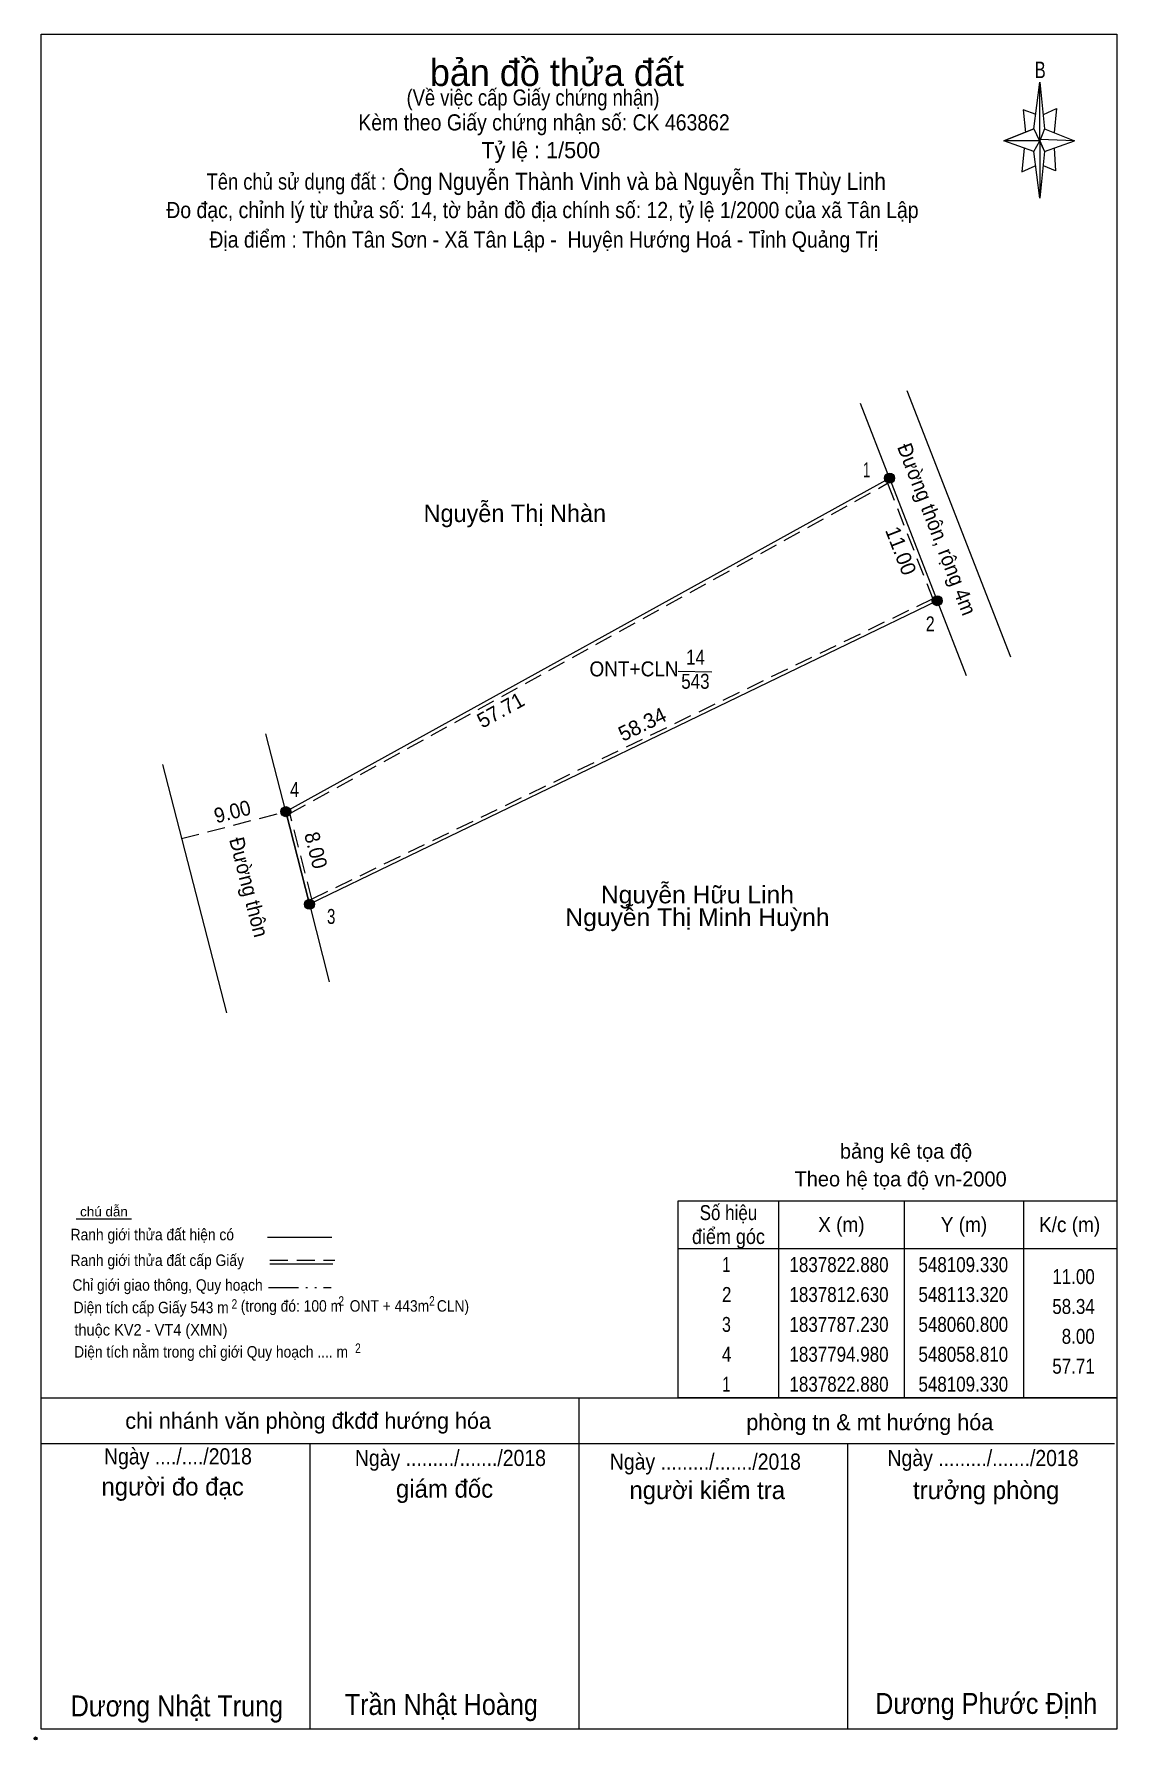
# Model space of a CAD drawing. Header units: metres. Extents: x 547586 to 548113, y 1837775 to 1837940.
# Drawn here: x 547855.9 to 547946.5, y 1837784.5 to 1837927.2 of the extents above; entities that cross this region are included whole.
import ezdxf
from ezdxf.enums import TextEntityAlignment as Align

# ---------------------------------------------------------------- set-up
doc = ezdxf.new("R2010")
doc.units = ezdxf.units.M
doc.header["$LTSCALE"] = 0.5
doc.header["$PDMODE"] = 32
doc.header["$PDSIZE"] = 0.25
doc.linetypes.add('DASH_DOUBLE_DOT', pattern=[9.2, 5, -1.2, 0.3, -1.2, 0.3, -1.2])
doc.linetypes.add('MEDIUM_DASHED', pattern=[4.5, 3, -1.5])
for name, color, linetype, lineweight in [('10', 7, 'Continuous', 13), ('11', 7, 'Continuous', 25), ('16', 7, 'Continuous', 25), ('27', 7, 'Continuous', 13), ('5', 7, 'DASH_DOUBLE_DOT', 13), ('63', 7, 'Continuous', 13), ('7', 7, 'Continuous', 13)]:
    doc.layers.add(name, color=color, linetype=linetype, lineweight=lineweight)
doc.layers.add('36', color=7, linetype='Continuous')
doc.layers.add('9', color=7, linetype='Continuous')

msp = doc.modelspace()

# ---------------------------------------------------------------- texts
at = {"layer": '16', "width": 0.8}
for p in [(547872.64, 1837820.54), (547881.58, 1837820.79), (547889.17, 1837820.8), (547882.98, 1837816.84)]:
    msp.add_text('2', height=0.8, dxfattribs=at).set_placement(p, align=Align.CENTER)
at = {"layer": '36'}
msp.add_text('Nguyễn Thị Nhàn', height=1.467, dxfattribs=at).set_placement((547896.105, 1837886.36), align=Align.CENTER)
at = {"layer": '36', "width": 1.05}
for s, p in [('Nguyễn Hữu Linh', (547911.385, 1837854.46)), ('Nguyễn Thị Minh Huỳnh', (547911.385, 1837852.57))]:
    msp.add_text(s, height=1.467, dxfattribs=at).set_placement(p, align=Align.CENTER)
at = {"layer": '5'}
for s, height, width, p in [('chú dẫn', 0.7999, 1.05, (547861.73, 1837828.27)), ('Ranh giới thửa đất hiện có ', 0.96, 0.9, (547865.935, 1837826.27)), ('Ranh giới thửa đất cấp Giấy', 0.96, 0.9, (547866.19, 1837824.12)), ('Chỉ giới giao thông, Quy hoạch', 0.96, 0.9, (547867.05, 1837822.05)), ('Diện tích cấp Giấy 543 m', 0.96, 0.9, (547865.68, 1837820.17)), ('(trong đó: 100 m  ONT + 443m  CLN)', 0.96, 0.9, (547882.725, 1837820.3)), ('thuộc KV2 - VT4 (XMN)', 0.96, 0.95, (547865.66, 1837818.3)), ('Diện tích nằm trong chỉ giới Quy hoạch .... m', 0.96, 0.9, (547870.695, 1837816.46))]:
    msp.add_text(s, height=height, dxfattribs=dict(at, width=width)).set_placement(p, align=Align.CENTER)
at = {"layer": '63', "width": 0.95}
for s, rotation, p in [('Đường thôn, rộng 4m', 291.277, (547930.8376, 1837885.5368)), ('9.00', 14.468, (547872.6288, 1837861.5319)), ('Đường thôn', 284.412, (547873.2559, 1837855.6656)), ('8.00', 284.401, (547878.8589, 1837858.7454))]:
    msp.add_text(s, height=1.25, rotation=rotation, dxfattribs=at).set_placement(p, align=Align.CENTER)
at = {"layer": '63'}
for s, rotation, p in [('11.00', 291.269, (547927.8267, 1837883.7317)), ('57.71', 28.91, (547895.2179, 1837870.0794)), ('58.34', 25.81, (547907.0379, 1837868.8827))]:
    msp.add_text(s, height=1.25, rotation=rotation, dxfattribs=at).set_placement(p, align=Align.CENTER)
for s, width, p in [('14', 0.85, (547911.225, 1837874.42)), ('ONT+CLN', 0.95, (547906.08, 1837873.45)), ('543', 0.85, (547911.215, 1837872.41)), ('Số hiệu', 0.85, (547913.98, 1837827.96)), ('X (m)', 0.95, (547923.43, 1837826.96)), ('Y (m)', 0.95, (547933.685, 1837826.96)), ('K/c (m)', 0.95, (547942.525, 1837826.96)), ('điểm góc', 0.9, (547913.98, 1837825.96)), (' 1', 0.75, (547913.63, 1837823.61)), ('1837822.880', 0.85, (547923.23, 1837823.61)), ('548109.330', 0.85, (547933.63, 1837823.61)), (' 2', 0.85, (547913.635, 1837821.11)), ('1837812.630', 0.85, (547923.23, 1837821.11)), ('548113.320', 0.85, (547933.63, 1837821.11)), (' 3', 0.8, (547913.625, 1837818.61)), ('1837787.230', 0.85, (547923.23, 1837818.61)), ('548060.800', 0.85, (547933.63, 1837818.61)), (' 4', 0.85, (547913.63, 1837816.11)), ('1837794.980', 0.85, (547923.23, 1837816.11)), ('548058.810', 0.85, (547933.63, 1837816.11)), (' 1', 0.75, (547913.63, 1837813.61)), ('1837822.880', 0.85, (547923.23, 1837813.61)), ('548109.330', 0.85, (547933.63, 1837813.61))]:
    msp.add_text(s, height=1.25, dxfattribs=dict(at, width=width)).set_placement(p, align=Align.CENTER)
at = {"layer": '63', "width": 0.85}
for s, p in [('11.00', (547944.63, 1837822.61)), ('58.34', (547944.63, 1837820.11)), ('8.00', (547944.63, 1837817.61)), ('57.71', (547944.63, 1837815.11))]:
    msp.add_text(s, height=1.25, dxfattribs=at).set_placement(p, align=Align.RIGHT)
at = {"layer": '7'}
for s, height, p in [('bản đồ thửa đất', 2.25, (547899.625, 1837922.84)), ('Tỷ lệ : 1/500', 1.35, (547898.275, 1837916.8)), ('bảng kê tọa độ', 1.25, (547928.835, 1837833.1)), ('Theo hệ tọa độ vn-2000', 1.25, (547928.385, 1837830.78)), ('chi nhánh văn phòng đkđđ hướng hóa', 1.35, (547878.81, 1837810.5)), ('phòng tn & mt hướng hóa', 1.35, (547925.805, 1837810.38)), ('người đo đạc', 1.5, (547867.475, 1837804.92)), ('giám đốc', 1.5, (547890.225, 1837804.74)), ('người kiểm tra', 1.5, (547912.205, 1837804.62)), ('trưởng phòng', 1.5, (547935.545, 1837804.62))]:
    msp.add_text(s, height=height, dxfattribs=at).set_placement(p, align=Align.CENTER)
for s, height, width, p in [('B', 1.378, 0.75, (547940.065, 1837923.5)), ('(Về việc cấp Giấy chứng nhận)', 1.35, 0.85, (547897.63, 1837921.2)), ('Kèm theo Giấy chứng nhận số: CK 463862', 1.35, 0.9, (547898.55, 1837919.12)), ('Tên chủ sử dụng đất :', 1.35, 0.85, (547877.825, 1837914.17)), ('Đo đạc, chỉnh lý từ thửa số: 14, tờ bản đồ địa chính số: 12, tỷ lệ 1/2000 của xã Tân Lập', 1.35, 0.9, (547898.415, 1837911.79)), ('Địa điểm : Thôn Tân Sơn - Xã Tân Lập -  Huyện Hướng Hoá - Tỉnh Quảng Trị ', 1.35, 0.9, (547898.755, 1837909.32)), ('Ngày ..../..../2018', 1.35, 0.9, (547867.92, 1837807.52)), ('Ngày ........./......./2018', 1.35, 0.9, (547890.72, 1837807.39)), ('Ngày ........./......./2018', 1.35, 0.9, (547912.05, 1837807.08)), ('Ngày ........./......./2018', 1.35, 0.9, (547935.28, 1837807.38)), ('Dương Nhật Trung', 1.75, 0.9, (547867.83, 1837786.44)), ('Trần Nhật Hoàng', 1.75, 0.9, (547889.955, 1837786.56)), ('Dương Phước Định', 1.75, 0.9, (547935.545, 1837786.65))]:
    msp.add_text(s, height=height, dxfattribs=dict(at, width=width)).set_placement(p, align=Align.CENTER)
at = {"layer": '7', "width": 0.9}
msp.add_text('Ông Nguyễn Thành Vinh và bà Nguyễn Thị Thùy Linh', height=1.44, dxfattribs=at).set_placement((547885.92, 1837914.14))
at = {"layer": '9'}
for s, width, p in [('1', 0.65, (547925.545, 1837890.11)), ('2', 0.8, (547930.86, 1837877.22)), ('4', 0.8, (547877.675, 1837863.36)), ('3', 0.75, (547880.74, 1837852.74))]:
    msp.add_text(s, height=1.25, dxfattribs=dict(at, width=width)).set_placement(p, align=Align.CENTER)

# ---------------------------------------------------------------- hatches: boundary and pattern name
at = {"layer": '11'}
for points in [[(547927.8793, 1837890.03, 1), (547927.0407, 1837890.03, 1)], [(547931.8693, 1837879.78, 1), (547931.0307, 1837879.78, 1)], [(547877.3593, 1837862.13, 1), (547876.5207, 1837862.13, 1)], [(547877.3593, 1837862.13, 1), (547876.5207, 1837862.13, 1)], [(547879.3493, 1837854.38, 1), (547878.5107, 1837854.38, 1)]]:
    msp.add_hatch(color=256, dxfattribs=at).paths.add_polyline_path(points)

# ---------------------------------------------------------------- linework, layer by layer
at = {"layer": '10'}
msp.add_lwpolyline([(547876.94, 1837862.13), (547927.46, 1837890.03), (547931.45, 1837879.78), (547878.93, 1837854.38)], close=True, dxfattribs=at)
at = {"layer": '10', "linetype": 'MEDIUM_DASHED'}
msp.add_lwpolyline([(547877.29, 1837861.98), (547927.3, 1837889.6), (547931.07, 1837879.93), (547879.13, 1837854.81)], close=True, dxfattribs=at)
at = {"layer": '11'}
for centre in [(547927.46, 1837890.03), (547931.45, 1837879.78), (547876.94, 1837862.13), (547876.94, 1837862.13), (547878.93, 1837854.38)]:
    msp.add_circle(centre, 0.4193, dxfattribs=at)
at = {"layer": '16'}
msp.add_line((547864.03, 1837828.03), (547859.41, 1837828.03), dxfattribs=at)
at = {"layer": '27'}
for p, q in [((547927.46, 1837890.03), (547925.04, 1837896.29)), ((547931.45, 1837879.78), (547933.88, 1837873.53)), ((547876.94, 1837862.13), (547875.26, 1837868.63)), ((547878.93, 1837854.38), (547880.58, 1837847.88))]:
    msp.add_line(p, q, dxfattribs=at)
at = {"layer": '5', "linetype": 'Continuous'}
for p, q in [((547875.41, 1837826.54), (547880.79, 1837826.54)), ((547875.61, 1837824.3), (547880.88, 1837824.3))]:
    msp.add_line(p, q, dxfattribs=at)
at = {"layer": '5', "linetype": 'MEDIUM_DASHED'}
msp.add_line((547875.61, 1837824.62), (547881.05, 1837824.62), dxfattribs=at)
at = {"layer": '5', "lineweight": 25}
msp.add_line((547875.51, 1837822.33), (547880.75, 1837822.33), dxfattribs=at)
at = {"layer": '63'}
for p, q in [((547928.9, 1837897.36), (547937.58, 1837875.07)), ((547927.46, 1837890.03), (547931.45, 1837879.78)), ((547909.76, 1837873.88), (547912.6, 1837873.82)), ((547866.63, 1837866.07), (547871.97, 1837845.29)), ((547876.94, 1837862.13), (547878.93, 1837854.38)), ((547918.18, 1837829.58), (547918.18, 1837813.08)), ((547928.68, 1837829.58), (547928.68, 1837813.08)), ((547938.68, 1837829.58), (547938.68, 1837813.08)), ((547909.78, 1837825.58), (547946.48, 1837825.58))]:
    msp.add_line(p, q, dxfattribs=at)
at = {"layer": '63', "linetype": 'MEDIUM_DASHED'}
msp.add_line((547868.22, 1837859.88), (547876.94, 1837862.13), dxfattribs=at)
at = {"layer": '63'}
msp.add_lwpolyline([(547909.78, 1837829.58), (547946.48, 1837829.58), (547946.48, 1837813.08), (547909.78, 1837813.08)], close=True, dxfattribs=at)
at = {"layer": '7'}
for p, q in [((547939.53, 1837919.25), (547940.03, 1837923.15)), ((547940.43, 1837919.25), (547942.93, 1837918.25)), ((547939.53, 1837917.35), (547937.03, 1837918.25)), ((547940.43, 1837917.35), (547940.03, 1837913.45)), ((547941.23, 1837917.65), (547941.33, 1837915.75)), ((547941.33, 1837915.75), (547940.33, 1837916.15)), ((547856.48, 1837813.08), (547946.48, 1837813.08)), ((547856.48, 1837813.08), (547946.48, 1837813.08)), ((547856.48, 1837813.08), (547946.48, 1837813.08)), ((547901.48, 1837785.38), (547901.48, 1837813.08)), ((547856.48, 1837809.28), (547946.28, 1837809.28)), ((547878.98, 1837785.38), (547878.98, 1837809.28)), ((547923.98, 1837785.38), (547923.98, 1837809.28)), ((547946.48, 1837785.38), (547856.48, 1837785.38))]:
    msp.add_line(p, q, dxfattribs=at)
for points in [[(547856.48, 1837927.18), (547946.48, 1837927.18), (547946.48, 1837785.38), (547856.48, 1837785.38)], [(547940.03, 1837923.15), (547940.43, 1837919.25), (547940.03, 1837918.25)], [(547940.03, 1837918.25), (547937.03, 1837918.25), (547939.53, 1837919.25), (547940.43, 1837917.35), (547942.93, 1837918.25), (547940.03, 1837918.35)], [(547940.03, 1837918.25), (547940.03, 1837913.45), (547939.53, 1837917.35)]]:
    msp.add_lwpolyline(points, close=True, dxfattribs=at)
for points in [[(547939.73, 1837920.45), (547938.63, 1837920.85), (547938.83, 1837918.95)], [(547940.33, 1837920.45), (547941.43, 1837920.95), (547941.23, 1837918.95)], [(547940.03, 1837918.25), (547939.53, 1837919.25), (547937.03, 1837918.25)], [(547940.03, 1837918.25), (547940.43, 1837917.35), (547942.93, 1837918.25)], [(547938.73, 1837917.65), (547938.53, 1837915.65), (547939.63, 1837916.15)]]:
    msp.add_lwpolyline(points, dxfattribs=at)
msp.add_point((547856.01, 1837784.6), dxfattribs=at)

msp.set_redraw_order([(e.dxf.handle, doc.entitydb.next_handle()) for e in msp.query("TEXT MTEXT ATTDEF DIMENSION ARC_DIMENSION")])  # texts and dimensions are drawn at this point

doc.saveas('drawing.dxf')
